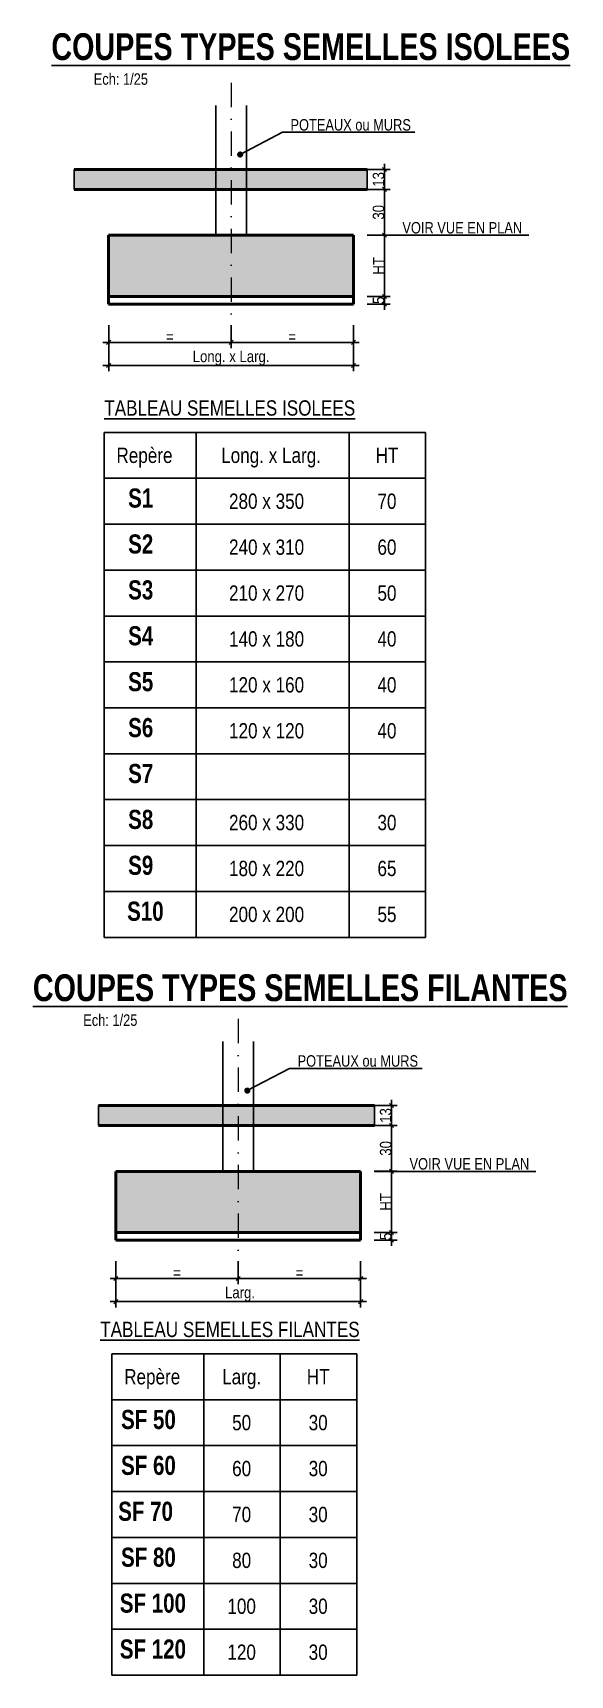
# Model space of a CAD drawing. Header units: centimetres. Extents: x 16433 to 114398, y -50094 to -12305.
# Drawn here: x 26741 to 27443, y -38792 to -36646 of the extents above; entities that cross this region are included whole.
import ezdxf
from ezdxf.enums import TextEntityAlignment as Align

# ---------------------------------------------------------------- set-up
doc = ezdxf.new("R2010")
doc.units = ezdxf.units.CM
doc.header["$LTSCALE"] = 0.5
doc.linetypes.add('TIRETPT2', pattern=[12.7, 6.35, -3.175, 0, -3.175])
doc.linetypes.add('TIRETPTX2', pattern=[50.8, 25.4, -12.7, 0, -12.7])
doc.layers.get('DEFPOINTS').update_dxf_attribs({"linetype": 'CONTINUOUS'})
for name, color, linetype in [('01_cote_gen', 4, 'CONTINUOUS'), ('01_linteaux', 2, 'CONTINUOUS'), ('01_poch_murs', 253, 'CONTINUOUS'), ('01_poch_poteaux', 250, 'CONTINUOUS'), ('01_texte', 230, 'CONTINUOUS'), ('AA_COTES', 2, 'CONTINUOUS')]:
    doc.layers.add(name, color=color, linetype=linetype)
doc.layers.add('01_murs_coup', color=5, linetype='CONTINUOUS', lineweight=60)
doc.layers.add('01_tram_axes', color=2, linetype='TIRETPTX2', lineweight=9)
doc.styles.add('impact', font='impact.ttf')
doc.styles.add('MATTE_TXT', font='arial.ttf')
doc.styles.add('STYLE2', font='ARIALN.TTF')
doc.dimstyles.new('JB25', dxfattribs={"dimscale": 0.1, "dimtxt": 150, "dimasz": 15, "dimexe": 0.1, "dimexo": 0.1, "dimgap": 0.09, "dimtad": 1, "dimdec": 1, "dimlfac": 0.5, "dimdsep": 46, "dimtxsty": 'STYLE2', "dimblk1": 'BOND_G', "dimblk2": 'BOND_D', "dimsah": 1, "dimcen": 1.5, "dimdle": 0.01, "dimse1": 1, "dimse2": 1, "dimclrd": 4, "dimclre": 2, "dimclrt": 6, "dimazin": 2, "dimtfac": 2.333333, "dimtdec": 1, "dimtix": 1, "dimtmove": 2, "dimatfit": 3, "dimldrblk": 'BOND_G', "dimfxl": 1, "dimtolj": 1, "dimtzin": 0, "dimarcsym": 0})

msp = doc.modelspace()

# ---------------------------------------------------------------- texts
at = {"layer": '01_texte', "style": 'impact'}
for s, height, p in [('%%UCOUPES TYPES SEMELLES ISOLEES', 35, (27104.094, -36691.87)), ('S1', 25, (26881.887, -37273.9)), ('S2', 25, (26881.887, -37333.9)), ('S3', 25, (26881.887, -37393.9)), ('S4', 25, (26881.887, -37453.9)), ('S5', 25, (26881.887, -37513.9)), ('S6', 25, (26881.887, -37573.9)), ('S7', 25, (26881.887, -37633.9)), ('S8', 25, (26881.887, -37693.9)), ('S9', 25, (26881.887, -37753.9)), ('S10', 25, (26888.007, -37813.9)), ('%%UCOUPES TYPES SEMELLES FILANTES', 35, (27090.319, -37921.931)), ('SF 50', 25, (26891.993, -38478.228)), ('SF 60', 25, (26891.993, -38538.228)), ('SF 70 ', 25, (26891.993, -38598.228)), ('SF 80', 25, (26891.993, -38658.228)), ('SF 100', 25, (26897.827, -38718.228)), ('SF 120', 25, (26897.827, -38778.228))]:
    msp.add_text(s, height=height, dxfattribs=at).set_placement(p, align=Align.BOTTOM_CENTER)
at = {"layer": '01_texte', "style": 'MATTE_TXT', "width": 0.8}
for s, height, p in [('Ech: 1/25', 15, (26855.935, -36718.237)), ('POTEAUX ou MURS', 15, (27156.284, -36778.104)), ('VOIR VUE EN PLAN', 15, (27302.111, -36912.559)), ('%%UTABLEAU SEMELLES ISOLEES', 20, (26998.212, -37152.191)), ('Repère', 20, (26886.805, -37214.042)), ('Long. x Larg.', 20, (27052.276, -37214.042)), ('HT', 20, (27203.702, -37214.042)), ('280 x 350', 20, (27046.368, -37274.042)), ('70', 20, (27203.702, -37274.042)), ('240 x 310', 20, (27046.368, -37334.042)), ('60', 20, (27203.702, -37334.042)), ('210 x 270', 20, (27046.368, -37394.042)), ('50', 20, (27203.702, -37394.042)), ('140 x 180', 20, (27046.368, -37454.042)), ('40', 20, (27203.702, -37454.042)), ('120 x 160', 20, (27046.368, -37514.042)), ('40', 20, (27203.702, -37514.042)), ('120 x 120', 20, (27046.368, -37574.042)), ('40', 20, (27203.702, -37574.042)), ('260 x 330', 20, (27046.368, -37694.042)), ('30', 20, (27203.702, -37694.042)), ('180 x 220', 20, (27046.368, -37754.042)), ('65', 20, (27203.702, -37754.042)), ('200 x 200', 20, (27046.368, -37814.042)), ('55', 20, (27203.702, -37814.042)), ('Ech: 1/25', 15, (26842.161, -37948.298)), ('POTEAUX ou MURS', 15, (27165.626, -38001.634)), ('VOIR VUE EN PLAN', 15, (27311.453, -38136.09)), ('%%UTABLEAU SEMELLES FILANTES', 20, (26998.471, -38356.519)), ('Repère', 20, (26896.911, -38418.37)), ('Larg.', 20, (27013.807, -38418.37)), ('HT', 20, (27113.807, -38418.37)), ('50', 20, (27013.807, -38478.37)), ('30', 20, (27113.807, -38478.37)), ('60', 20, (27013.807, -38538.37)), ('30', 20, (27113.807, -38538.37)), ('70', 20, (27013.807, -38598.37)), ('30', 20, (27113.807, -38598.37)), ('80', 20, (27013.807, -38658.37)), ('30', 20, (27113.807, -38658.37)), ('100', 20, (27013.807, -38718.37)), ('30', 20, (27113.807, -38718.37)), ('120', 20, (27013.807, -38778.37)), ('30', 20, (27113.807, -38778.37))]:
    msp.add_text(s, height=height, dxfattribs=at).set_placement(p, align=Align.BOTTOM_CENTER)

# ---------------------------------------------------------------- blocks, each defined once
blk = doc.blocks.new('BOND_G')
at = {"layer": 'AA_COTES', "color": 0}
for p, q in [((0, -5), (0, 15)), ((5, 0), (-5, 0)), ((1.8, 1.8), (-1.8, -1.8))]:
    blk.add_line(p, q, dxfattribs=at)
blk = doc.blocks.new('BOND_D')
at = {"layer": 'AA_COTES', "color": 0}
for p, q in [((5, 0), (-5, 0)), ((-1.8, -1.8), (1.8, 1.8)), ((0, 5), (0, -15))]:
    blk.add_line(p, q, dxfattribs=at)
blk = doc.blocks.new('*D3871')
at = {"layer": '01_poch_poteaux', "color": 4, "lineweight": -2, "transparency": 16777216}
blk.add_line((27158.5, -37050.4), (27001.5, -37050.4), dxfattribs=at)
at = {"layer": 'DEFPOINTS', "color": 0}
for p in [(27160, -37000.4), (27000, -37012.3), (27000, -37050.4)]:
    blk.add_point(p, dxfattribs=at)
at = {"layer": '01_poch_poteaux', "color": 4, "lineweight": -2, "transparency": 16777216, "xscale": 1.5, "yscale": 1.5, "zscale": 1.5, "rotation": 180}
blk.add_blockref('BOND_D', (27000, -37050.4), dxfattribs=at)
at = {"layer": '01_poch_poteaux', "color": 4, "lineweight": -2, "transparency": 16777216, "xscale": 1.5, "yscale": 1.5, "zscale": 1.5}
blk.add_blockref('BOND_G', (27160, -37050.4), dxfattribs=at)
at = {"layer": '01_poch_poteaux', "color": 6, "transparency": 16777216, "insert": (27080, -37042.9), "char_height": 15, "attachment_point": 5, "style": 'STYLE2'}
blk.add_mtext('\\A1;=', dxfattribs=at)
blk = doc.blocks.new('*D3872')
at = {"layer": '01_poch_poteaux', "color": 4, "lineweight": -2, "transparency": 16777216}
blk.add_line((26998.5, -37050.4), (26841.5, -37050.4), dxfattribs=at)
at = {"layer": 'DEFPOINTS', "color": 0}
for p in [(27000, -37000.4), (26840, -37012.3), (26840, -37050.4)]:
    blk.add_point(p, dxfattribs=at)
at = {"layer": '01_poch_poteaux', "color": 4, "lineweight": -2, "transparency": 16777216, "xscale": 1.5, "yscale": 1.5, "zscale": 1.5, "rotation": 180}
blk.add_blockref('BOND_D', (26840, -37050.4), dxfattribs=at)
at = {"layer": '01_poch_poteaux', "color": 4, "lineweight": -2, "transparency": 16777216, "xscale": 1.5, "yscale": 1.5, "zscale": 1.5}
blk.add_blockref('BOND_G', (27000, -37050.4), dxfattribs=at)
at = {"layer": '01_poch_poteaux', "color": 6, "transparency": 16777216, "insert": (26920, -37042.9), "char_height": 15, "attachment_point": 5, "style": 'STYLE2'}
blk.add_mtext('\\A1;=', dxfattribs=at)
blk = doc.blocks.new('*D3873')
at = {"layer": '01_poch_poteaux', "color": 4, "lineweight": -2, "transparency": 16777216}
blk.add_line((27167.8, -38273.9), (27010.8, -38273.9), dxfattribs=at)
at = {"layer": 'DEFPOINTS', "color": 0}
for p in [(27169.3, -38223.9), (27009.3, -38235.8), (27009.3, -38273.9)]:
    blk.add_point(p, dxfattribs=at)
at = {"layer": '01_poch_poteaux', "color": 4, "lineweight": -2, "transparency": 16777216, "xscale": 1.5, "yscale": 1.5, "zscale": 1.5, "rotation": 180}
blk.add_blockref('BOND_D', (27009.3, -38273.9), dxfattribs=at)
at = {"layer": '01_poch_poteaux', "color": 4, "lineweight": -2, "transparency": 16777216, "xscale": 1.5, "yscale": 1.5, "zscale": 1.5}
blk.add_blockref('BOND_G', (27169.3, -38273.9), dxfattribs=at)
at = {"layer": '01_poch_poteaux', "color": 6, "transparency": 16777216, "insert": (27089.3, -38266.4), "char_height": 15, "attachment_point": 5, "style": 'STYLE2'}
blk.add_mtext('\\A1;=', dxfattribs=at)
blk = doc.blocks.new('*D3874')
at = {"layer": '01_poch_poteaux', "color": 4, "lineweight": -2, "transparency": 16777216}
blk.add_line((27007.8, -38273.9), (26850.8, -38273.9), dxfattribs=at)
at = {"layer": 'DEFPOINTS', "color": 0}
for p in [(27009.3, -38223.9), (26849.3, -38235.8), (26849.3, -38273.9)]:
    blk.add_point(p, dxfattribs=at)
at = {"layer": '01_poch_poteaux', "color": 4, "lineweight": -2, "transparency": 16777216, "xscale": 1.5, "yscale": 1.5, "zscale": 1.5, "rotation": 180}
blk.add_blockref('BOND_D', (26849.3, -38273.9), dxfattribs=at)
at = {"layer": '01_poch_poteaux', "color": 4, "lineweight": -2, "transparency": 16777216, "xscale": 1.5, "yscale": 1.5, "zscale": 1.5}
blk.add_blockref('BOND_G', (27009.3, -38273.9), dxfattribs=at)
at = {"layer": '01_poch_poteaux', "color": 6, "transparency": 16777216, "insert": (26929.3, -38266.4), "char_height": 15, "attachment_point": 5, "style": 'STYLE2'}
blk.add_mtext('\\A1;=', dxfattribs=at)
blk = doc.blocks.new('*D3875')
at = {"layer": '01_cote_gen', "color": 4, "lineweight": -2, "transparency": 16777216}
blk.add_line((27200.4, -36825.9), (27200.4, -36848.9), dxfattribs=at)
at = {"layer": 'DEFPOINTS', "color": 0}
for p in [(27177.9, -36824.4), (27177.9, -36850.4), (27200.4, -36850.4)]:
    blk.add_point(p, dxfattribs=at)
at = {"layer": '01_cote_gen', "color": 4, "lineweight": -2, "transparency": 16777216, "xscale": 1.5, "yscale": 1.5, "zscale": 1.5}
for name, p, rotation in [('BOND_G', (27200.4, -36824.4), 90), ('BOND_D', (27200.4, -36850.4), 270)]:
    blk.add_blockref(name, p, dxfattribs=dict(at, rotation=rotation))
at = {"layer": '01_cote_gen', "color": 6, "transparency": 16777216, "insert": (27192.7, -36837.4), "char_height": 15, "attachment_point": 5, "rotation": 90, "style": 'STYLE2'}
blk.add_mtext('\\A1;13', dxfattribs=at)
blk = doc.blocks.new('*D3876')
at = {"layer": '01_cote_gen', "color": 4, "lineweight": -2, "transparency": 16777216}
blk.add_line((27200.4, -36851.9), (27200.4, -36908.9), dxfattribs=at)
at = {"layer": 'DEFPOINTS', "color": 0}
for p in [(27177.9, -36850.4), (27160, -36910.4), (27200.4, -36910.4)]:
    blk.add_point(p, dxfattribs=at)
at = {"layer": '01_cote_gen', "color": 4, "lineweight": -2, "transparency": 16777216, "xscale": 1.5, "yscale": 1.5, "zscale": 1.5}
for name, p, rotation in [('BOND_G', (27200.4, -36850.4), 90), ('BOND_D', (27200.4, -36910.4), 270)]:
    blk.add_blockref(name, p, dxfattribs=dict(at, rotation=rotation))
at = {"layer": '01_cote_gen', "color": 6, "transparency": 16777216, "insert": (27192.7, -36880.4), "char_height": 15, "attachment_point": 5, "rotation": 90, "style": 'STYLE2'}
blk.add_mtext('\\A1;30', dxfattribs=at)
blk = doc.blocks.new('*D3877')
at = {"layer": '01_cote_gen', "color": 4, "lineweight": -2, "transparency": 16777216}
blk.add_line((27158.5, -37080.7), (26841.5, -37080.7), dxfattribs=at)
at = {"layer": 'DEFPOINTS', "color": 0}
for p in [(26840, -37057.9), (27160, -37057.9), (26840, -37080.7)]:
    blk.add_point(p, dxfattribs=at)
at = {"layer": '01_cote_gen', "color": 4, "lineweight": -2, "transparency": 16777216, "xscale": 1.5, "yscale": 1.5, "zscale": 1.5, "rotation": 180}
blk.add_blockref('BOND_D', (26840, -37080.7), dxfattribs=at)
at = {"layer": '01_cote_gen', "color": 4, "lineweight": -2, "transparency": 16777216, "xscale": 1.5, "yscale": 1.5, "zscale": 1.5}
blk.add_blockref('BOND_G', (27160, -37080.7), dxfattribs=at)
at = {"layer": '01_cote_gen', "color": 6, "transparency": 16777216, "insert": (27000, -37071), "char_height": 15, "attachment_point": 5, "style": 'STYLE2'}
blk.add_mtext('\\A1;Long. x Larg.', dxfattribs=at)
blk = doc.blocks.new('*D3878')
at = {"layer": '01_cote_gen', "color": 4, "lineweight": -2, "transparency": 16777216}
blk.add_line((27200.4, -36991.9), (27200.4, -36998.9), dxfattribs=at)
at = {"layer": 'DEFPOINTS', "color": 0}
for p in [(27160, -36990.4), (27160, -37000.4), (27200.4, -37000.4)]:
    blk.add_point(p, dxfattribs=at)
at = {"layer": '01_cote_gen', "color": 4, "lineweight": -2, "transparency": 16777216, "xscale": 1.5, "yscale": 1.5, "zscale": 1.5}
for name, p, rotation in [('BOND_G', (27200.4, -36990.4), 90), ('BOND_D', (27200.4, -37000.4), 270)]:
    blk.add_blockref(name, p, dxfattribs=dict(at, rotation=rotation))
at = {"layer": '01_cote_gen', "color": 6, "transparency": 16777216, "insert": (27192.8, -36995.4), "char_height": 15, "attachment_point": 5, "rotation": 90, "style": 'STYLE2'}
blk.add_mtext('\\A1;5', dxfattribs=at)
blk = doc.blocks.new('*D3879')
at = {"layer": '01_cote_gen', "color": 4, "lineweight": -2, "transparency": 16777216}
blk.add_line((27200.4, -36911.9), (27200.4, -36988.9), dxfattribs=at)
at = {"layer": 'DEFPOINTS', "color": 0}
for p in [(27177.9, -36910.4), (27177.9, -36990.4), (27200.4, -36990.4)]:
    blk.add_point(p, dxfattribs=at)
at = {"layer": '01_cote_gen', "color": 4, "lineweight": -2, "transparency": 16777216, "xscale": 1.5, "yscale": 1.5, "zscale": 1.5}
for name, p, rotation in [('BOND_G', (27200.4, -36910.4), 90), ('BOND_D', (27200.4, -36990.4), 270)]:
    blk.add_blockref(name, p, dxfattribs=dict(at, rotation=rotation))
at = {"layer": '01_cote_gen', "color": 6, "transparency": 16777216, "insert": (27192.9, -36950.4), "char_height": 15, "attachment_point": 5, "rotation": 90, "style": 'STYLE2'}
blk.add_mtext('\\A1;HT', dxfattribs=at)
blk = doc.blocks.new('*D3880')
at = {"layer": '01_cote_gen', "color": 4, "lineweight": -2, "transparency": 16777216}
blk.add_line((27209.7, -38049.4), (27209.7, -38072.4), dxfattribs=at)
at = {"layer": 'DEFPOINTS', "color": 0}
for p in [(27187.2, -38047.9), (27187.2, -38073.9), (27209.7, -38073.9)]:
    blk.add_point(p, dxfattribs=at)
at = {"layer": '01_cote_gen', "color": 4, "lineweight": -2, "transparency": 16777216, "xscale": 1.5, "yscale": 1.5, "zscale": 1.5}
for name, p, rotation in [('BOND_G', (27209.7, -38047.9), 90), ('BOND_D', (27209.7, -38073.9), 270)]:
    blk.add_blockref(name, p, dxfattribs=dict(at, rotation=rotation))
at = {"layer": '01_cote_gen', "color": 6, "transparency": 16777216, "insert": (27202.1, -38060.9), "char_height": 15, "attachment_point": 5, "rotation": 90, "style": 'STYLE2'}
blk.add_mtext('\\A1;13', dxfattribs=at)
blk = doc.blocks.new('*D3881')
at = {"layer": '01_cote_gen', "color": 4, "lineweight": -2, "transparency": 16777216}
blk.add_line((27209.7, -38075.4), (27209.7, -38132.4), dxfattribs=at)
at = {"layer": 'DEFPOINTS', "color": 0}
for p in [(27187.2, -38073.9), (27169.3, -38133.9), (27209.7, -38133.9)]:
    blk.add_point(p, dxfattribs=at)
at = {"layer": '01_cote_gen', "color": 4, "lineweight": -2, "transparency": 16777216, "xscale": 1.5, "yscale": 1.5, "zscale": 1.5}
for name, p, rotation in [('BOND_G', (27209.7, -38073.9), 90), ('BOND_D', (27209.7, -38133.9), 270)]:
    blk.add_blockref(name, p, dxfattribs=dict(at, rotation=rotation))
at = {"layer": '01_cote_gen', "color": 6, "transparency": 16777216, "insert": (27202.1, -38103.9), "char_height": 15, "attachment_point": 5, "rotation": 90, "style": 'STYLE2'}
blk.add_mtext('\\A1;30', dxfattribs=at)
blk = doc.blocks.new('*D3882')
at = {"layer": '01_cote_gen', "color": 4, "lineweight": -2, "transparency": 16777216}
blk.add_line((27167.8, -38304.2), (26850.8, -38304.2), dxfattribs=at)
at = {"layer": 'DEFPOINTS', "color": 0}
for p in [(26849.3, -38281.4), (27169.3, -38281.4), (26849.3, -38304.2)]:
    blk.add_point(p, dxfattribs=at)
at = {"layer": '01_cote_gen', "color": 4, "lineweight": -2, "transparency": 16777216, "xscale": 1.5, "yscale": 1.5, "zscale": 1.5, "rotation": 180}
blk.add_blockref('BOND_D', (26849.3, -38304.2), dxfattribs=at)
at = {"layer": '01_cote_gen', "color": 4, "lineweight": -2, "transparency": 16777216, "xscale": 1.5, "yscale": 1.5, "zscale": 1.5}
blk.add_blockref('BOND_G', (27169.3, -38304.2), dxfattribs=at)
at = {"layer": '01_cote_gen', "color": 6, "transparency": 16777216, "insert": (27009.3, -38294.5), "char_height": 15, "attachment_point": 5, "style": 'STYLE2'}
blk.add_mtext('\\A1; Larg.', dxfattribs=at)
blk = doc.blocks.new('*D3883')
at = {"layer": '01_cote_gen', "color": 4, "lineweight": -2, "transparency": 16777216}
blk.add_line((27209.7, -38215.4), (27209.7, -38222.4), dxfattribs=at)
at = {"layer": 'DEFPOINTS', "color": 0}
for p in [(27169.3, -38213.9), (27169.3, -38223.9), (27209.7, -38223.9)]:
    blk.add_point(p, dxfattribs=at)
at = {"layer": '01_cote_gen', "color": 4, "lineweight": -2, "transparency": 16777216, "xscale": 1.5, "yscale": 1.5, "zscale": 1.5}
for name, p, rotation in [('BOND_G', (27209.7, -38213.9), 90), ('BOND_D', (27209.7, -38223.9), 270)]:
    blk.add_blockref(name, p, dxfattribs=dict(at, rotation=rotation))
at = {"layer": '01_cote_gen', "color": 6, "transparency": 16777216, "insert": (27202.1, -38218.9), "char_height": 15, "attachment_point": 5, "rotation": 90, "style": 'STYLE2'}
blk.add_mtext('\\A1;5', dxfattribs=at)
blk = doc.blocks.new('*D3884')
at = {"layer": '01_cote_gen', "color": 4, "lineweight": -2, "transparency": 16777216}
blk.add_line((27209.7, -38135.4), (27209.7, -38212.4), dxfattribs=at)
at = {"layer": 'DEFPOINTS', "color": 0}
for p in [(27187.2, -38133.9), (27187.2, -38213.9), (27209.7, -38213.9)]:
    blk.add_point(p, dxfattribs=at)
at = {"layer": '01_cote_gen', "color": 4, "lineweight": -2, "transparency": 16777216, "xscale": 1.5, "yscale": 1.5, "zscale": 1.5}
for name, p, rotation in [('BOND_G', (27209.7, -38133.9), 90), ('BOND_D', (27209.7, -38213.9), 270)]:
    blk.add_blockref(name, p, dxfattribs=dict(at, rotation=rotation))
at = {"layer": '01_cote_gen', "color": 6, "transparency": 16777216, "insert": (27202.2, -38173.9), "char_height": 15, "attachment_point": 5, "rotation": 90, "style": 'STYLE2'}
blk.add_mtext('\\A1;HT', dxfattribs=at)

# ---------------------------------------------------------------- dimensions: what is measured, and where the dimension line sits
at = {"layer": '01_cote_gen'}
for base, p1, p2, picture, middle in [((27200.396, -36850.409), (27177.896, -36824.409), (27177.896, -36850.409), '*D3875', (27192.729, -36837.409)), ((27200.396, -36910.406), (27177.896, -36850.409), (27159.989, -36910.406), '*D3876', (27192.729, -36880.407)), ((27200.396, -37000.406), (27159.989, -36990.406), (27159.989, -37000.406), '*D3878', (27192.759, -36995.406)), ((27209.738, -38073.939), (27187.238, -38047.939), (27187.238, -38073.939), '*D3880', (27202.071, -38060.939)), ((27209.738, -38133.936), (27187.238, -38073.939), (27169.331, -38133.936), '*D3881', (27202.071, -38103.938)), ((27209.738, -38223.936), (27169.331, -38213.936), (27169.331, -38223.936), '*D3883', (27202.101, -38218.936))]:
    dim = msp.add_linear_dim(base=base, p1=p1, p2=p2, angle=90, dimstyle='JB25', dxfattribs=at)
    dim.commit()
    dim.dimension.update_dxf_attribs({"geometry": picture, "text_midpoint": middle})
for base, p1, p2, picture, middle in [((27200.396, -36990.406), (27177.896, -36910.406), (27177.896, -36990.406), '*D3879', (27192.887, -36950.406)), ((27209.738, -38213.936), (27187.238, -38133.936), (27187.238, -38213.936), '*D3884', (27202.229, -38173.936))]:
    dim = msp.add_linear_dim(base=base, p1=p1, p2=p2, angle=90, text='HT', dimstyle='JB25', dxfattribs=at)
    dim.commit()
    dim.dimension.update_dxf_attribs({"geometry": picture, "text_midpoint": middle})
for base, p1, p2, text, picture, middle in [((26839.989, -37080.677), (27159.989, -37057.869), (26839.989, -37057.869), 'Long. x Larg.', '*D3877', (26999.989, -37070.963)), ((26849.331, -38304.207), (27169.331, -38281.399), (26849.331, -38281.399), ' Larg.', '*D3882', (27009.331, -38294.493))]:
    dim = msp.add_linear_dim(base=base, p1=p1, p2=p2, text=text, dimstyle='JB25', dxfattribs=at)
    dim.commit()
    dim.dimension.update_dxf_attribs({"geometry": picture, "text_midpoint": middle})
at = {"layer": '01_poch_poteaux'}
for base, p1, p2, picture, middle in [((26839.989, -37050.369), (26999.989, -37000.406), (26839.989, -37012.313), '*D3872', (26919.989, -37042.86)), ((26999.989, -37050.369), (27159.989, -37000.406), (26999.989, -37012.313), '*D3871', (27079.989, -37042.86)), ((26849.331, -38273.899), (27009.331, -38223.936), (26849.331, -38235.844), '*D3874', (26929.331, -38266.39)), ((27009.331, -38273.899), (27169.331, -38223.936), (27009.331, -38235.844), '*D3873', (27089.331, -38266.39))]:
    dim = msp.add_linear_dim(base=base, p1=p1, p2=p2, text='=', dimstyle='JB25', dxfattribs=at)
    dim.commit()
    dim.dimension.update_dxf_attribs({"geometry": picture, "text_midpoint": middle})

# ---------------------------------------------------------------- hatches: boundary and pattern name
at = {"layer": '01_poch_murs'}
h = msp.add_hatch(color=256, dxfattribs=at)
h.dxf.hatch_style = 1
h.paths.add_polyline_path([(27177.896, -36824.409), (26795.125, -36824.407), (26795.125, -36850.407), (27177.896, -36850.409)])
h.paths.add_polyline_path([(27159.989, -36910.406), (26839.989, -36910.406), (26839.989, -36990.406), (27159.989, -36990.406)])
h = msp.add_hatch(color=256, dxfattribs=at)
h.dxf.hatch_style = 1
h.paths.add_polyline_path([(27187.238, -38047.939), (26826.537, -38047.938), (26826.537, -38073.938), (27187.238, -38073.939)])
h.paths.add_polyline_path([(27169.331, -38133.936), (26849.331, -38133.936), (26849.331, -38213.936), (27169.331, -38213.936)])

# ---------------------------------------------------------------- linework, layer by layer
at = {"layer": '01_linteaux'}
for p, q in [((26979.989, -36910.406), (26979.989, -36740.817)), ((27019.989, -36910.406), (27019.989, -36740.817)), ((26989.331, -38133.936), (26989.331, -37964.348)), ((27029.331, -38133.936), (27029.331, -37964.348))]:
    msp.add_line(p, q, dxfattribs=at)
at = {"layer": '01_murs_coup', "linetype": 'Continuous', "lineweight": 50}
for p, q in [((26795.125, -36824.407), (27177.896, -36824.409)), ((26795.125, -36850.407), (27177.896, -36850.409)), ((27159.989, -36910.406), (26839.989, -36910.406)), ((26839.989, -36910.406), (26839.989, -37000.406)), ((27159.989, -37000.406), (27159.989, -36910.406)), ((27159.989, -36990.406), (26839.989, -36990.406)), ((27159.989, -37000.406), (26839.989, -37000.406)), ((26826.537, -38047.938), (27187.238, -38047.939)), ((26826.537, -38073.938), (27187.238, -38073.939)), ((27169.331, -38133.936), (26849.331, -38133.936)), ((26849.331, -38133.936), (26849.331, -38223.936)), ((27169.331, -38223.936), (27169.331, -38133.936)), ((27169.331, -38213.936), (26849.331, -38213.936)), ((27169.331, -38223.936), (26849.331, -38223.936))]:
    msp.add_line(p, q, dxfattribs=at)
at = {"layer": '01_poch_murs'}
for p, q in [((26795.125, -36824.407), (26795.125, -36850.407)), ((27177.896, -36824.409), (27177.896, -36850.409)), ((26826.537, -38047.938), (26826.537, -38073.938)), ((27187.238, -38047.939), (27187.238, -38073.939))]:
    msp.add_line(p, q, dxfattribs=at)
at = {"layer": '01_texte'}
for p, q in [((27067.187, -36775.776), (27011.844, -36804.873)), ((27067.187, -36775.776), (27240.32, -36775.776)), ((27207.292, -36910.406), (27388.921, -36910.406)), ((26834.159, -37168.1), (26954.159, -37168.1)), ((26834.159, -37228.1), (26834.159, -37168.1)), ((26954.159, -37168.1), (27154.159, -37168.1)), ((26954.159, -37228.1), (26954.159, -37168.1)), ((27154.159, -37168.1), (27254.159, -37168.1)), ((27154.159, -37228.1), (27154.159, -37168.1)), ((27154.159, -37228.1), (27154.159, -37168.1)), ((27254.159, -37228.1), (27254.159, -37168.1)), ((26834.159, -37228.1), (26954.159, -37228.1)), ((26834.159, -37288.1), (26834.159, -37228.1)), ((26954.159, -37228.1), (27154.159, -37228.1)), ((26954.159, -37288.1), (26954.159, -37228.1)), ((27154.159, -37228.1), (27254.159, -37228.1)), ((27154.159, -37288.1), (27154.159, -37228.1)), ((27154.159, -37288.1), (27154.159, -37228.1)), ((27254.159, -37288.1), (27254.159, -37228.1)), ((26834.159, -37288.1), (26954.159, -37288.1)), ((26834.159, -37348.1), (26834.159, -37288.1)), ((26954.159, -37288.1), (27154.159, -37288.1)), ((26954.159, -37348.1), (26954.159, -37288.1)), ((27154.159, -37288.1), (27254.159, -37288.1)), ((27154.159, -37348.1), (27154.159, -37288.1)), ((27154.159, -37348.1), (27154.159, -37288.1)), ((27254.159, -37348.1), (27254.159, -37288.1)), ((26834.159, -37348.1), (26954.159, -37348.1)), ((26834.159, -37408.1), (26834.159, -37348.1)), ((26954.159, -37348.1), (27154.159, -37348.1)), ((26954.159, -37408.1), (26954.159, -37348.1)), ((27154.159, -37348.1), (27254.159, -37348.1)), ((27154.159, -37408.1), (27154.159, -37348.1)), ((27154.159, -37408.1), (27154.159, -37348.1)), ((27254.159, -37408.1), (27254.159, -37348.1)), ((26834.159, -37408.1), (26954.159, -37408.1)), ((26834.159, -37468.1), (26834.159, -37408.1)), ((26954.159, -37408.1), (27154.159, -37408.1)), ((26954.159, -37468.1), (26954.159, -37408.1)), ((27154.159, -37408.1), (27254.159, -37408.1)), ((27154.159, -37468.1), (27154.159, -37408.1)), ((27154.159, -37468.1), (27154.159, -37408.1)), ((27254.159, -37468.1), (27254.159, -37408.1)), ((26834.159, -37468.1), (26954.159, -37468.1)), ((26834.159, -37528.1), (26834.159, -37468.1)), ((26954.159, -37468.1), (27154.159, -37468.1)), ((26954.159, -37528.1), (26954.159, -37468.1)), ((27154.159, -37468.1), (27254.159, -37468.1)), ((27154.159, -37528.1), (27154.159, -37468.1)), ((27154.159, -37528.1), (27154.159, -37468.1)), ((27254.159, -37528.1), (27254.159, -37468.1)), ((26834.159, -37528.1), (26954.159, -37528.1)), ((26834.159, -37588.1), (26834.159, -37528.1)), ((26954.159, -37528.1), (27154.159, -37528.1)), ((26954.159, -37588.1), (26954.159, -37528.1)), ((27154.159, -37528.1), (27254.159, -37528.1)), ((27154.159, -37588.1), (27154.159, -37528.1)), ((27154.159, -37588.1), (27154.159, -37528.1)), ((27254.159, -37588.1), (27254.159, -37528.1)), ((26834.159, -37588.1), (26954.159, -37588.1)), ((26834.159, -37648.1), (26834.159, -37588.1)), ((26954.159, -37588.1), (27154.159, -37588.1)), ((26954.159, -37648.1), (26954.159, -37588.1)), ((27154.159, -37588.1), (27254.159, -37588.1)), ((27154.159, -37648.1), (27154.159, -37588.1)), ((27154.159, -37648.1), (27154.159, -37588.1)), ((27254.159, -37648.1), (27254.159, -37588.1)), ((26834.159, -37648.1), (26954.159, -37648.1)), ((26834.159, -37708.1), (26834.159, -37648.1)), ((26954.159, -37648.1), (27154.159, -37648.1)), ((26954.159, -37708.1), (26954.159, -37648.1)), ((27154.159, -37648.1), (27254.159, -37648.1)), ((27154.159, -37708.1), (27154.159, -37648.1)), ((27154.159, -37708.1), (27154.159, -37648.1)), ((27254.159, -37708.1), (27254.159, -37648.1)), ((26834.159, -37708.1), (26954.159, -37708.1)), ((26834.159, -37768.1), (26834.159, -37708.1)), ((26954.159, -37708.1), (27154.159, -37708.1)), ((26954.159, -37768.1), (26954.159, -37708.1)), ((27154.159, -37708.1), (27254.159, -37708.1)), ((27154.159, -37768.1), (27154.159, -37708.1)), ((27154.159, -37768.1), (27154.159, -37708.1)), ((27254.159, -37768.1), (27254.159, -37708.1)), ((26834.159, -37768.1), (26954.159, -37768.1)), ((26834.159, -37828.1), (26834.159, -37768.1)), ((26954.159, -37768.1), (27154.159, -37768.1)), ((26954.159, -37828.1), (26954.159, -37768.1)), ((27154.159, -37768.1), (27254.159, -37768.1)), ((27154.159, -37828.1), (27154.159, -37768.1)), ((27154.159, -37828.1), (27154.159, -37768.1)), ((27254.159, -37828.1), (27254.159, -37768.1)), ((26834.159, -37828.1), (26954.159, -37828.1)), ((26954.159, -37828.1), (27154.159, -37828.1)), ((27154.159, -37828.1), (27254.159, -37828.1)), ((27076.529, -37999.307), (27021.186, -38028.404)), ((27076.529, -37999.307), (27249.662, -37999.307)), ((27216.634, -38133.936), (27398.263, -38133.936)), ((26844.264, -38372.428), (26964.264, -38372.428)), ((26844.264, -38432.428), (26844.264, -38372.428)), ((26964.264, -38372.428), (27064.264, -38372.428)), ((26964.264, -38432.428), (26964.264, -38372.428)), ((27064.264, -38372.428), (27164.264, -38372.428)), ((27064.264, -38432.428), (27064.264, -38372.428)), ((27064.264, -38432.428), (27064.264, -38372.428)), ((27164.264, -38432.428), (27164.264, -38372.428)), ((26844.264, -38432.428), (26964.264, -38432.428)), ((26844.264, -38492.428), (26844.264, -38432.428)), ((26964.264, -38432.428), (27064.264, -38432.428)), ((26964.264, -38492.428), (26964.264, -38432.428)), ((27064.264, -38432.428), (27164.264, -38432.428)), ((27064.264, -38492.428), (27064.264, -38432.428)), ((27064.264, -38492.428), (27064.264, -38432.428)), ((27164.264, -38492.428), (27164.264, -38432.428)), ((26844.264, -38492.428), (26964.264, -38492.428)), ((26844.264, -38552.428), (26844.264, -38492.428)), ((26964.264, -38492.428), (27064.264, -38492.428)), ((26964.264, -38552.428), (26964.264, -38492.428)), ((27064.264, -38492.428), (27164.264, -38492.428)), ((27064.264, -38552.428), (27064.264, -38492.428)), ((27064.264, -38552.428), (27064.264, -38492.428)), ((27164.264, -38552.428), (27164.264, -38492.428)), ((26844.264, -38552.428), (26964.264, -38552.428)), ((26844.264, -38612.428), (26844.264, -38552.428)), ((26964.264, -38552.428), (27064.264, -38552.428)), ((26964.264, -38612.428), (26964.264, -38552.428)), ((27064.264, -38552.428), (27164.264, -38552.428)), ((27064.264, -38612.428), (27064.264, -38552.428)), ((27064.264, -38612.428), (27064.264, -38552.428)), ((27164.264, -38612.428), (27164.264, -38552.428)), ((26844.264, -38612.428), (26964.264, -38612.428)), ((26844.264, -38672.428), (26844.264, -38612.428)), ((26964.264, -38612.428), (27064.264, -38612.428)), ((26964.264, -38672.428), (26964.264, -38612.428)), ((27064.264, -38612.428), (27164.264, -38612.428)), ((27064.264, -38672.428), (27064.264, -38612.428)), ((27064.264, -38672.428), (27064.264, -38612.428)), ((27164.264, -38672.428), (27164.264, -38612.428)), ((26844.264, -38672.428), (26964.264, -38672.428)), ((26844.264, -38732.428), (26844.264, -38672.428)), ((26964.264, -38672.428), (27064.264, -38672.428)), ((26964.264, -38732.428), (26964.264, -38672.428)), ((27064.264, -38672.428), (27164.264, -38672.428)), ((27064.264, -38732.428), (27064.264, -38672.428)), ((27064.264, -38732.428), (27064.264, -38672.428)), ((27164.264, -38732.428), (27164.264, -38672.428)), ((26844.264, -38732.428), (26964.264, -38732.428)), ((26844.264, -38792.428), (26844.264, -38732.428)), ((26964.264, -38732.428), (27064.264, -38732.428)), ((26964.264, -38792.428), (26964.264, -38732.428)), ((27064.264, -38732.428), (27164.264, -38732.428)), ((27064.264, -38792.428), (27064.264, -38732.428)), ((27064.264, -38792.428), (27064.264, -38732.428)), ((27164.264, -38792.428), (27164.264, -38732.428)), ((26844.264, -38792.428), (26964.264, -38792.428)), ((26964.264, -38792.428), (27064.264, -38792.428)), ((27064.264, -38792.428), (27164.264, -38792.428))]:
    msp.add_line(p, q, dxfattribs=at)
at = {"layer": '01_texte', "const_width": 4}
for points in [[(27009.844, -36804.873, 1), (27013.844, -36804.873, 1)], [(27019.186, -38028.404, 1), (27023.186, -38028.404, 1)]]:
    msp.add_lwpolyline(points, format="xyb", close=True, dxfattribs=at)
at = {"layer": '01_tram_axes', "linetype": 'TIRETPT2', "ltscale": 10}
for p, q in [((26999.989, -36711.231), (26999.989, -37057.869)), ((27009.331, -37934.762), (27009.331, -38281.399))]:
    msp.add_line(p, q, dxfattribs=at)

# ---------------------------------------------------------------- block references
at = {"layer": '01_cote_gen', "color": 4, "xscale": 1.5, "yscale": 1.5, "zscale": 1.5}
for name, p, rotation in [('BOND_G', (27200.396, -36910.406), 90), ('BOND_D', (27200.396, -36990.406), 270), ('BOND_G', (27209.738, -38133.936), 90), ('BOND_D', (27209.738, -38213.936), 270)]:
    msp.add_blockref(name, p, dxfattribs=dict(at, rotation=rotation))

msp.set_redraw_order([(e.dxf.handle, doc.entitydb.next_handle()) for e in msp.query("TEXT MTEXT ATTDEF DIMENSION ARC_DIMENSION")])  # texts and dimensions are drawn at this point

doc.saveas('drawing.dxf')
